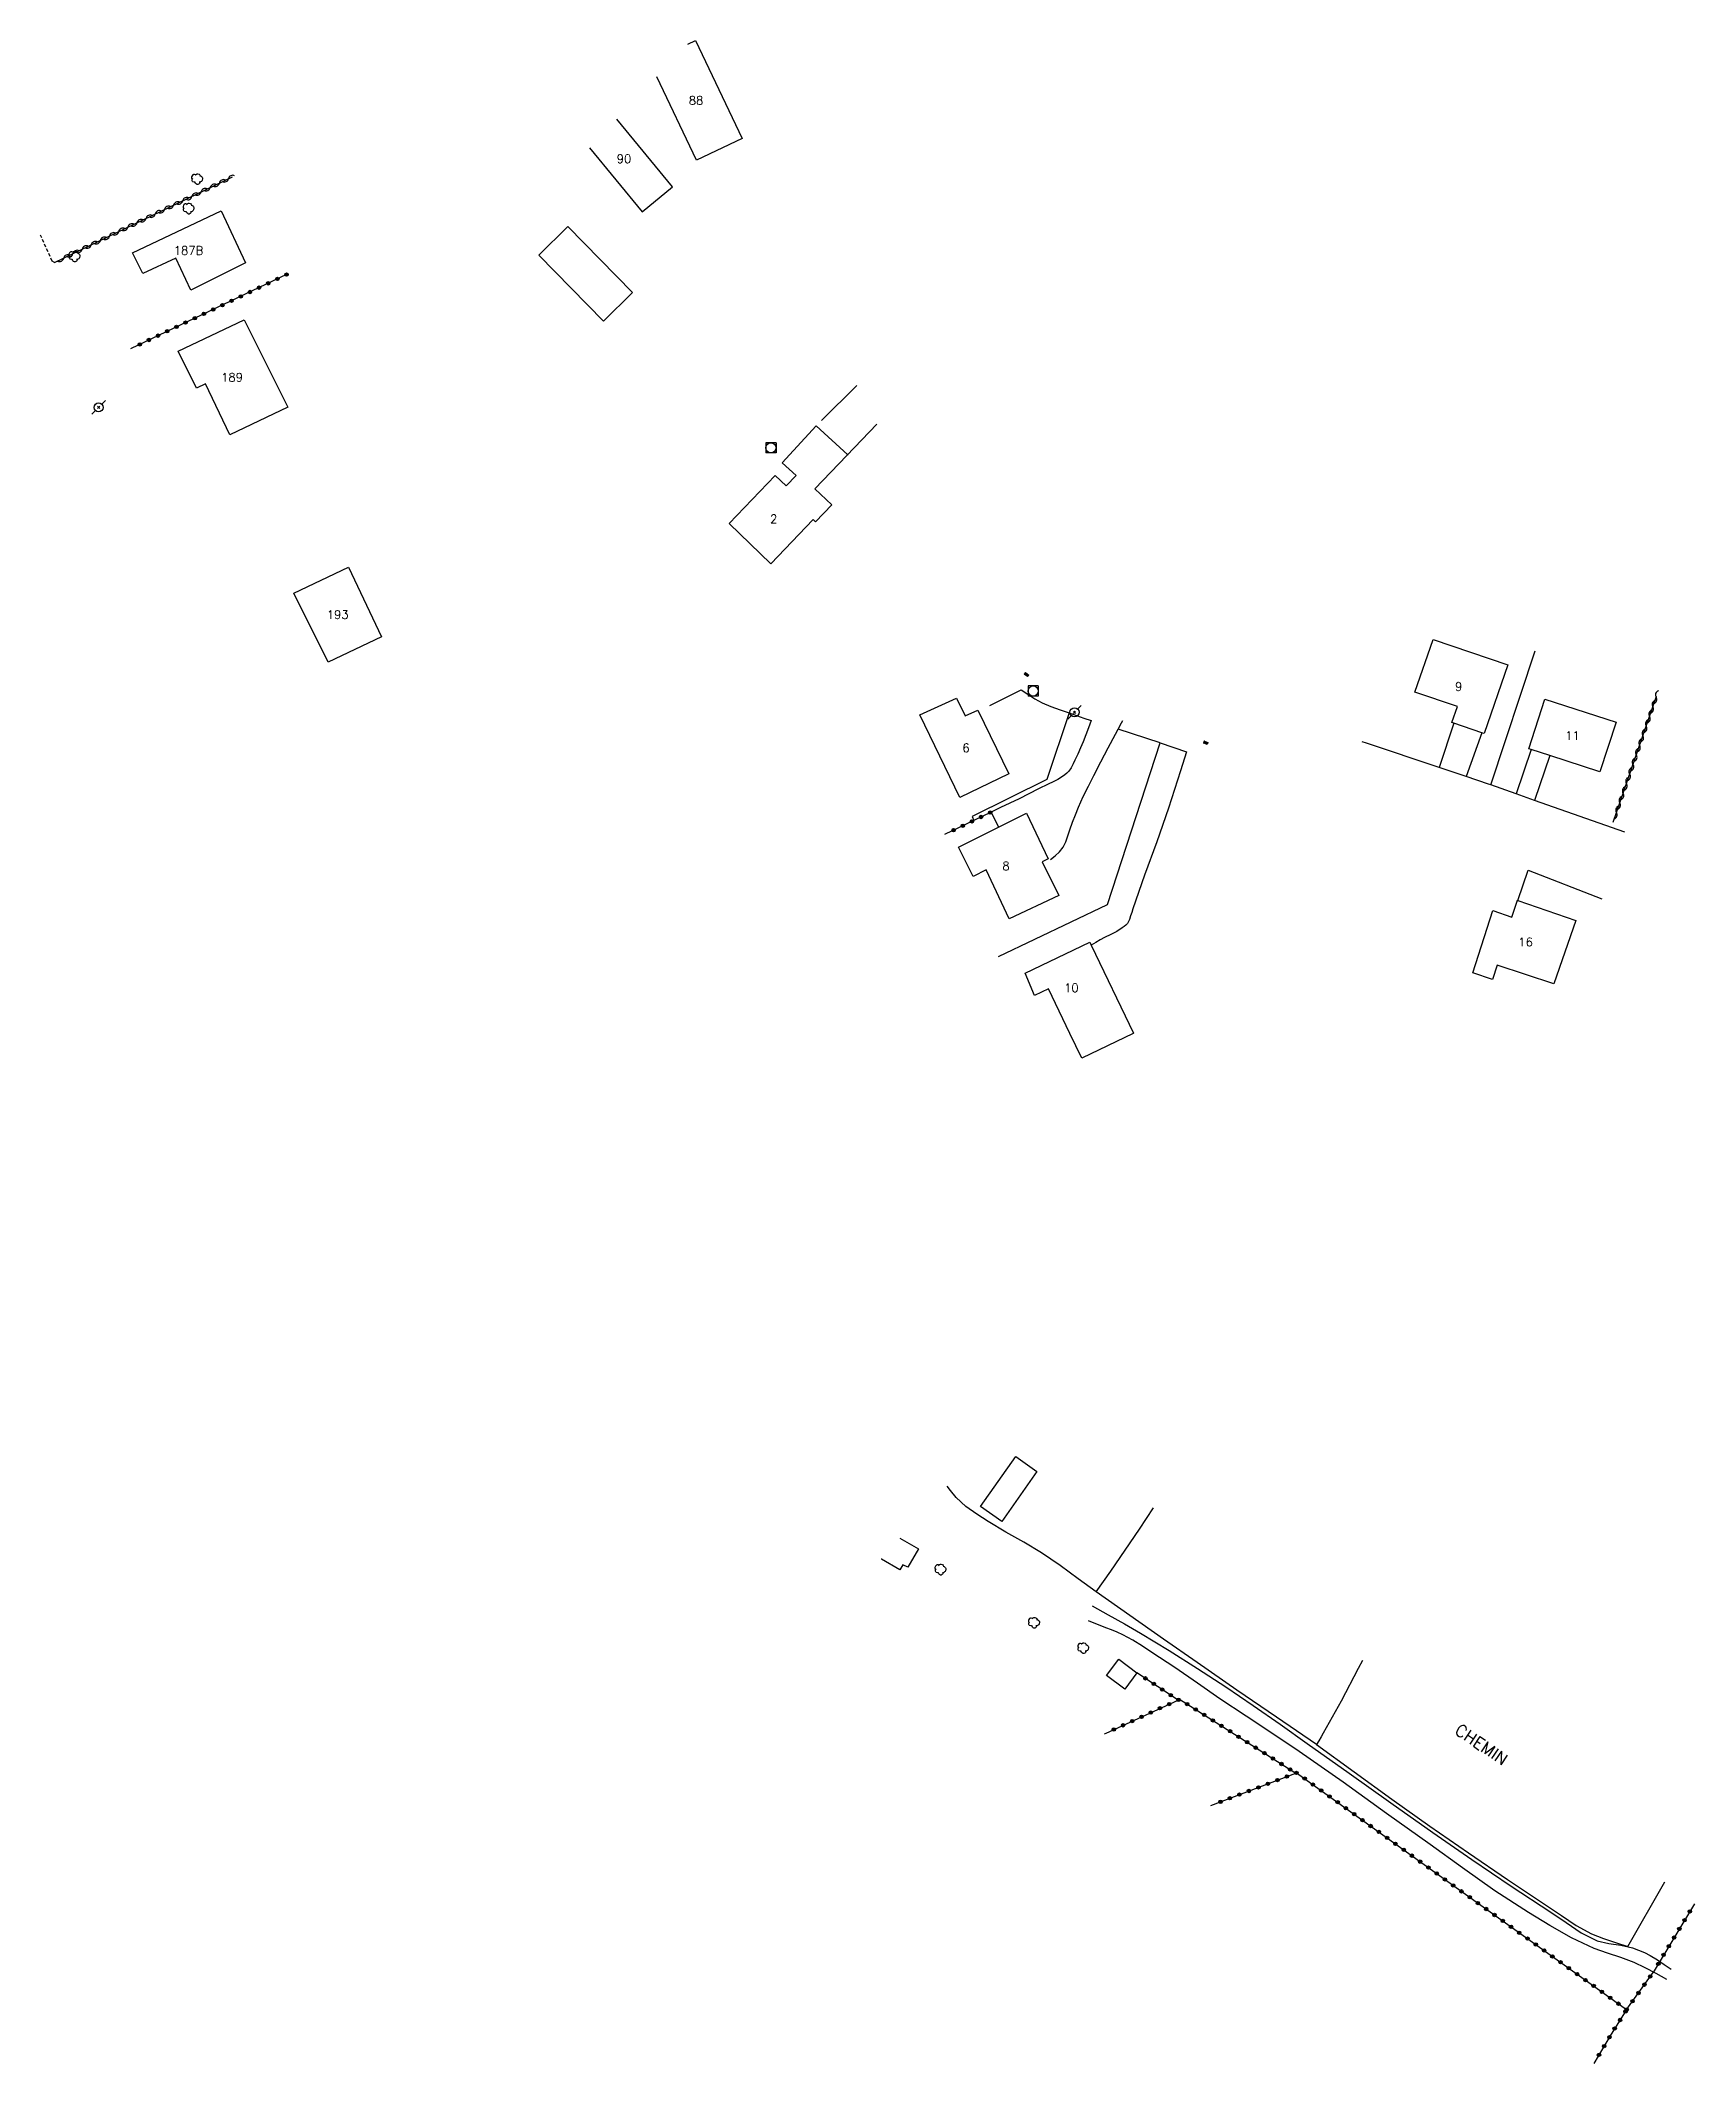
# Model space of a CAD drawing. Header units: millimetres. Extents: x 123007 to 124000, y 125000 to 126001.
# Drawn here: x 123131.8 to 123376, y 125023 to 125321.5 of the extents above; entities that cross this region are included whole.
import ezdxf
from ezdxf.enums import TextEntityAlignment as Align

# ---------------------------------------------------------------- set-up
doc = ezdxf.new("R2010")
doc.units = ezdxf.units.MM
doc.linetypes.add('DASHED', pattern=[0.75, 0.5, -0.25])
doc.layers.get('0').update_dxf_attribs({"linetype": 'CONTINUOUS'})
for name, color, linetype in [('W0014', 7, 'CONTINUOUS'), ('W0017', 7, 'CONTINUOUS'), ('W0101', 7, 'CONTINUOUS'), ('W0104', 1, 'CONTINUOUS'), ('W0112', 1, 'DASHED'), ('W0300', 7, 'CONTINUOUS'), ('W0310', 3, 'CONTINUOUS'), ('W0323', 7, 'CONTINUOUS'), ('W0330', 7, 'CONTINUOUS'), ('W0401', 7, 'CONTINUOUS'), ('W0420', 7, 'CONTINUOUS'), ('W0473', 7, 'CONTINUOUS'), ('W0989', 7, 'CONTINUOUS'), ('W0991', 7, 'CONTINUOUS')]:
    doc.layers.add(name, color=color, linetype=linetype)
doc.styles.get("Standard").update_dxf_attribs({"font": 'romans.shx', "width": 0.85})

msp = doc.modelspace()

# ---------------------------------------------------------------- texts
at = {"layer": 'W0989'}
msp.add_text('CHEMIN', height=1.75, rotation=325.8821, dxfattribs=at).set_placement((123340.44, 125071.78))
at = {"layer": 'W0991'}
for s, p in [('88', (123228.62, 125312.68)), ('90', (123217.97, 125304.07)), ('187B', (123153.68, 125290.53)), ('189', (123160.12, 125271.82)), ('2', (123240.08, 125250.93)), ('193', (123175.72, 125236.8)), ('9', (123341.19, 125226.19)), ('6', (123268.47, 125217.14)), ('11', (123357.99, 125218.95)), ('8', (123274.36, 125199.71)), ('16', (123351.07, 125188.49)), ('10', (123284.02, 125181.73))]:
    msp.add_text(s, height=1.25, dxfattribs=at).set_placement(p, align=Align.MIDDLE_CENTER)

# ---------------------------------------------------------------- blocks, each defined once
blk = doc.blocks.new('T300')
for p, q in [((-0.8, 0.51), (-0.86, 0.34)), ((-0.86, 0.34), (-0.86, 0.17)), ((-0.86, 0.17), (-0.74, 0.06)), ((-0.69, 0.63), (-0.8, 0.51)), ((-0.8, -0.06), (-0.74, 0.06)), ((-0.74, 0.06), (-0.69, 0.11)), ((-0.57, 0.69), (-0.69, 0.63)), ((-0.46, 0.69), (-0.57, 0.69)), ((-0.29, 0.63), (-0.46, 0.69)), ((-0.29, 0.63), (-0.17, 0.74)), ((-0.23, 0.57), (-0.29, 0.63)), ((-0.17, 0.74), (-0.06, 0.8)), ((-0.06, 0.8), (0.06, 0.8)), ((0.06, 0.8), (0.23, 0.74)), ((0.23, 0.74), (0.34, 0.63)), ((0.34, 0.63), (0.4, 0.51)), ((0.46, 0.46), (0.34, 0.46)), ((0.4, 0.51), (0.4, 0.46)), ((0.57, 0.4), (0.46, 0.46)), ((0.57, 0.4), (0.69, 0.29)), ((0.69, 0.29), (0.74, 0.17)), ((0.74, 0.06), (0.69, -0.17)), ((0.74, 0.17), (0.74, 0.06)), ((-0.8, -0.17), (-0.8, -0.06)), ((-0.8, -0.23), (-0.8, -0.17)), ((-0.74, -0.34), (-0.8, -0.23)), ((-0.69, -0.4), (-0.74, -0.34)), ((-0.51, -0.46), (-0.69, -0.4)), ((-0.4, -0.46), (-0.51, -0.46)), ((-0.4, -0.46), (-0.34, -0.46)), ((-0.34, -0.46), (-0.34, -0.4)), ((-0.34, -0.51), (-0.34, -0.46)), ((-0.29, -0.63), (-0.34, -0.51)), ((-0.17, -0.74), (-0.29, -0.63)), ((-0.06, -0.8), (-0.17, -0.74)), ((0.06, -0.8), (-0.06, -0.8)), ((0.17, -0.74), (0.06, -0.8)), ((0.23, -0.69), (0.17, -0.74)), ((0.29, -0.46), (0.23, -0.46)), ((0.29, -0.63), (0.23, -0.69)), ((0.46, -0.4), (0.29, -0.46)), ((0.34, -0.51), (0.29, -0.63)), ((0.34, -0.51), (0.34, -0.46)), ((0.57, -0.34), (0.46, -0.4)), ((0.63, -0.29), (0.57, -0.34)), ((0.69, -0.17), (0.63, -0.29))]:
    blk.add_line(p, q)
blk = doc.blocks.new('T473')
for p, q in [((-0.166667, 0.166667), (0.166667, -0.166667)), ((-0.166667, -0.166667), (0.166667, 0.166667)), ((0.500001, 0.500001), (1.000002, 1.000002)), ((-1.000002, -1.000002), (-0.500001, -0.500001))]:
    blk.add_line(p, q)
blk.add_ellipse((0, 0), major_axis=(0.471405, 0.471405), ratio=1, start_param=5.4977871438, end_param=11.780972451)
blk = doc.blocks.new('t323o')
at = {"color": 0, "linetype": 'Continuous'}
for radius in [0.25, 0.15]:
    blk.add_circle((0, 0), radius, dxfattribs=at)
blk = doc.blocks.new('t310o')
at = {"color": 0, "linetype": 'Continuous'}
for centre, start, end in [((-0.5, 0.38), 216.8699, 323.1304), ((0.5, -0.37), 36.8699, 143.1303)]:
    blk.add_arc(centre, 0.625, start, end, dxfattribs=at)
blk = doc.blocks.new('T420')
for p, q in [((0.75, 0.75), (-0.75, 0.75)), ((-0.75, 0.75), (-0.75, -0.75)), ((0.75, 0.75), (0.75, -0.75)), ((0.75, -0.75), (-0.75, -0.75))]:
    blk.add_line(p, q)
blk.add_ellipse((0, 0), major_axis=(-0.53, 0.53), ratio=1, start_param=3.926991, end_param=10.210176)
blk = doc.blocks.new('T401')
for p, q in [((-0.3, 0.3), (0, 0.3)), ((-0.3, -0.25), (-0.3, 0.3)), ((-0.3, 0.15), (0, 0.15)), ((-0.3, 0), (0, 0)), ((0, 0.3), (0, -0.25)), ((-0.3, -0.15), (0, -0.15)), ((-0.3, -0.25), (-0.3, -0.3)), ((-0.3, -0.3), (0, -0.3)), ((0, -0.3), (0, -0.25))]:
    blk.add_line(p, q)

# ---------------------------------------------------------------- linework, layer by layer
at = {"layer": 'W0014'}
for points in [[(123276.59, 125225.7), (123277.61, 125225.05), (123278.63, 125224.39), (123279.69, 125223.8), (123281, 125223.23), (123282.35, 125222.75), (123283.71, 125222.29), (123284.79, 125221.9), (123285.87, 125221.53), (123286.96, 125221.16)], [(123365.7, 125204.69), (123352.39, 125209.39), (123349.67, 125210.35), (123345.96, 125211.66), (123345.6, 125211.79), (123342.28, 125212.9), (123338.31, 125214.24), (123327.58, 125217.84), (123326.96, 125218.05)], [(123351.45, 125199.11), (123362.35, 125194.84)]]:
    msp.add_lwpolyline(points, dxfattribs=at)
at = {"layer": 'W0017'}
for points in [[(123247.15, 125265.47), (123252.34, 125270.61)], [(123255.3, 125264.91), (123250.88, 125260.27)], [(123271.96, 125223.41), (123276.59, 125225.7)], [(123286.96, 125221.16), (123286.56, 125220.11), (123286.17, 125219.07), (123285.76, 125218.04), (123285.37, 125217.12), (123284.96, 125216.21), (123284.52, 125215.31), (123284.26, 125214.76), (123283.99, 125214.21), (123283.65, 125213.72), (123283.36, 125213.42), (123283.03, 125213.14), (123282.69, 125212.89), (123282.03, 125212.48), (123281.32, 125212.14), (123280.61, 125211.8), (123279.18, 125211.07), (123277.75, 125210.35), (123276.31, 125209.64), (123274.94, 125208.98), (123273.57, 125208.32), (123272.19, 125207.67), (123273.27, 125205.46)], [(123280.95, 125200.65), (123281.62, 125201.23), (123282.27, 125201.82), (123282.83, 125202.48), (123283.22, 125203.29), (123283.49, 125204.18), (123283.77, 125205.06), (123284.19, 125206.17), (123284.62, 125207.28), (123285.07, 125208.37), (123285.78, 125209.94), (123286.54, 125211.49), (123287.31, 125213.04), (123288.37, 125215.09), (123289.46, 125217.13), (123290.55, 125219.18), (123290.92, 125219.89), (123290.98, 125220.01), (123291.41, 125220.84), (123291.6, 125221.2)], [(123340.46, 125220.78), (123338.31, 125214.24)], [(123344.6, 125219.35), (123342.28, 125212.9)], [(123301, 125216.53), (123300.13, 125213.76), (123299.25, 125210.99), (123298.36, 125208.23), (123296.63, 125203.27), (123294.83, 125198.33), (123293.09, 125193.37), (123292.93, 125192.85), (123292.77, 125192.33), (123292.58, 125191.83), (123292.49, 125191.61), (123292.39, 125191.4), (123292.28, 125191.2), (123292.06, 125190.97), (123291.8, 125190.77), (123291.54, 125190.57), (123290.71, 125190.05), (123289.82, 125189.62), (123288.93, 125189.17), (123288.27, 125188.79), (123287.61, 125188.41), (123286.95, 125188.03)], [(123351.89, 125216.89), (123349.67, 125210.35)], [(123354.67, 125215.99), (123352.39, 125209.39)], [(123349.95, 125194.62), (123351.45, 125199.11)], [(123287.09, 125090.54), (123289.47, 125089.2), (123291.85, 125087.87), (123294.21, 125086.5), (123298.46, 125083.94), (123302.65, 125081.29), (123306.8, 125078.58), (123310.85, 125075.84), (123314.85, 125073.05), (123318.85, 125070.24), (123325.02, 125065.85), (123331.18, 125061.44), (123337.37, 125057.09), (123343.14, 125053.1), (123348.95, 125049.16), (123354.82, 125045.33), (123357.04, 125043.79), (123359.27, 125042.26), (123361.64, 125041.1), (123363.35, 125040.69), (123365.13, 125040.45), (123366.86, 125040.05), (123367.75, 125039.72), (123368.62, 125039.35), (123369.48, 125038.93), (123370.53, 125038.31), (123371.54, 125037.62), (123372.55, 125036.93)], [(123371.94, 125035.4), (123370.34, 125036.26), (123368.74, 125037.12), (123367.12, 125037.9), (123365.15, 125038.63), (123363.15, 125039.26), (123361.18, 125039.96), (123357.86, 125041.55), (123354.64, 125043.37), (123351.48, 125045.27), (123346.55, 125048.47), (123341.75, 125051.88), (123336.97, 125055.31), (123330.53, 125059.9), (123324.12, 125064.52), (123317.64, 125069.05), (123313.75, 125071.66), (123309.84, 125074.23), (123305.94, 125076.82), (123302.62, 125079.12), (123299.3, 125081.43), (123295.92, 125083.65), (123294.5, 125084.56), (123293.07, 125085.46), (123291.6, 125086.26), (123290.78, 125086.63), (123289.95, 125086.97), (123289.11, 125087.3), (123288.25, 125087.65), (123287.39, 125087.99), (123286.53, 125088.34)]]:
    msp.add_lwpolyline(points, dxfattribs=at)
at = {"layer": 'W0101'}
for points in [[(123227.41, 125320.99), (123228.55, 125321.53), (123235.43, 125307.04), (123228.69, 125303.84)], [(123228.69, 125303.84), (123222.84, 125316.17)], [(123220.65, 125296.25), (123225.13, 125299.93), (123216.9, 125309.92)], [(123212.88, 125305.68), (123220.65, 125296.25)], [(123283.8, 125175), (123280.66, 125181.57), (123278.59, 125180.59), (123277.18, 125183.87), (123286.75, 125188.45), (123286.95, 125188.03), (123293.18, 125175.02), (123293.15, 125175)], [(123293.15, 125175), (123285.54, 125171.36), (123283.8, 125175)]]:
    msp.add_lwpolyline(points, dxfattribs=at)
for points in [[(123145.42, 125290.21), (123158.49, 125296.37), (123162.12, 125288.69), (123154.04, 125284.68), (123151.81, 125289.41), (123146.95, 125287.12)], [(123214.95, 125280.11), (123219.25, 125284.32), (123209.7, 125294.07), (123205.4, 125289.86), (123214.95, 125280.11)], [(123152.14, 125275.66), (123161.91, 125280.31), (123168.35, 125267.42), (123159.77, 125263.34), (123156.19, 125270.86), (123154.88, 125270.2)], [(123233.48, 125250.23), (123240.3, 125257.34), (123241.91, 125255.79), (123243.37, 125257.31), (123241.31, 125259.19), (123246.32, 125264.67), (123251, 125260.4), (123250.88, 125260.27), (123246.17, 125255.36), (123248.65, 125252.99), (123246.26, 125250.5), (123245.9, 125250.83), (123239.65, 125244.32)], [(123169.24, 125239.99), (123177.3, 125243.8), (123182.16, 125233.51), (123174.28, 125229.79)], [(123344.95, 125219.24), (123344.6, 125219.35), (123340.46, 125220.78), (123340.2, 125220.87), (123341, 125223.22), (123334.74, 125225.36), (123337.41, 125233.15), (123348.43, 125229.37)], [(123270.23, 125222.7), (123274.78, 125213.32), (123267.57, 125209.83), (123261.66, 125222), (123267.08, 125224.46), (123268.35, 125221.85)], [(123362.05, 125213.59), (123354.67, 125215.99), (123351.89, 125216.89), (123351.55, 125217), (123353.92, 125224.32), (123364.43, 125220.91)], [(123277.4, 125207.52), (123280.59, 125200.76), (123279.69, 125200.31), (123282.16, 125195.35), (123274.85, 125191.9), (123271.43, 125199.13), (123269.5, 125198.17), (123267.34, 125202.5), (123273.27, 125205.46)], [(123343.28, 125183.95), (123346.25, 125193.12), (123349.03, 125192.16), (123349.89, 125194.64), (123349.95, 125194.62), (123358.48, 125191.66), (123355.26, 125182.34), (123346.87, 125185.06), (123346.19, 125182.94)]]:
    msp.add_lwpolyline(points, close=True, dxfattribs=at)
at = {"layer": 'W0104'}
for points in [[(123270.62, 125105.21), (123275.83, 125112.58), (123278.94, 125110.37), (123273.73, 125103)], [(123293.69, 125080.66), (123291.89, 125078.24), (123289.2, 125080.24), (123291, 125082.66)]]:
    msp.add_lwpolyline(points, close=True, dxfattribs=at)
msp.add_lwpolyline([(123258.71, 125100.51), (123261.44, 125098.95), (123259.89, 125096.22), (123259.13, 125096.59), (123258.71, 125095.86), (123256, 125097.4), (123255.92, 125097.44)], dxfattribs=at)
at = {"layer": 'W0112'}
msp.add_lwpolyline([(123133.92, 125288.76), (123133.56, 125288.96), (123131.83, 125292.8)], dxfattribs=at)
at = {"layer": 'W0310'}
for points in [[(123133.92, 125288.76), (123160.19, 125301.42)], [(123364, 125206.18), (123370.39, 125224.75)]]:
    msp.add_lwpolyline(points, dxfattribs=at)
at = {"layer": 'W0323'}
for points in [[(123168.26, 125287.02), (123145.13, 125276.04)], [(123272.19, 125207.67), (123269.6, 125206.42), (123265.28, 125204.34)], [(123299.77, 125076.63), (123293.69, 125080.66)], [(123288.92, 125071.65), (123289.14, 125071.75), (123299.77, 125076.63), (123300, 125076.74), (123317.15, 125065.85)], [(123304.62, 125061.07), (123317.15, 125065.85), (123317.27, 125065.89), (123341.53, 125048.46), (123365.99, 125030.95), (123366.04, 125031.01), (123369.89, 125036.44)], [(123376.02, 125046.58), (123369.89, 125036.44)], [(123366.04, 125031.01), (123363.7, 125027.3), (123361.14, 125022.99)]]:
    msp.add_lwpolyline(points, dxfattribs=at)
at = {"layer": 'W0330'}
for points in [[(123345.96, 125211.66), (123352.51, 125231.45)], [(123283.71, 125222.29), (123280.41, 125212.48), (123269.35, 125206.99), (123269.6, 125206.42)], [(123273.27, 125186.35), (123289.34, 125194.01), (123297.14, 125217.87), (123290.92, 125219.89)], [(123297.14, 125217.87), (123301, 125216.53)], [(123287.7, 125092.58), (123285.02, 125094.53), (123282.35, 125096.49), (123279.62, 125098.35), (123276.99, 125099.91), (123274.32, 125101.38), (123271.72, 125102.98), (123270.07, 125104.06), (123268.46, 125105.2), (123267.01, 125106.5), (123266.15, 125107.53), (123265.68, 125108.2)], [(123287.7, 125092.58), (123289.84, 125095.65), (123291.98, 125098.73), (123294.08, 125101.84), (123296.16, 125105.01)], [(123326.98, 125082.46), (123326.38, 125081.29), (123323.87, 125076.48), (123321.21, 125071.76), (123320.87, 125071.19), (123320.53, 125070.62), (123320.18, 125070.06), (123314.32, 125074.08), (123308.46, 125078.11), (123302.61, 125082.15), (123297.63, 125085.62), (123292.66, 125089.1), (123287.7, 125092.58)], [(123320.18, 125070.06), (123325.77, 125066.04), (123331.35, 125062.02), (123336.96, 125058.04), (123342.66, 125054.08), (123348.39, 125050.16), (123354.18, 125046.33), (123356.35, 125044.85), (123358.53, 125043.38), (123360.81, 125042.12), (123362.55, 125041.42), (123364.35, 125040.83), (123366.15, 125040.24), (123371.62, 125049.8)]]:
    msp.add_lwpolyline(points, dxfattribs=at)

# ---------------------------------------------------------------- block references
at = {"layer": 'W0300'}
for p in [(123155.01, 125301.06), (123153.74, 125296.71), (123136.9, 125289.66), (123264.74, 125095.87), (123278.55, 125088.02), (123285.81, 125084.29)]:
    msp.add_blockref('T300', p, dxfattribs=at)
at = {"layer": 'W0310'}
for p, rotation in [((123158.24, 125300.48), 25.72722069318151), ((123159.59, 125301.13), 25.72722069318151), ((123151.48, 125297.22), 25.72722069318151), ((123152.84, 125297.87), 25.72722069318151), ((123154.19, 125298.52), 25.72722069318151), ((123155.54, 125299.18), 25.72722069318151), ((123156.89, 125299.83), 25.72722069318151), ((123144.73, 125293.97), 25.72722069318151), ((123146.08, 125294.62), 25.72722069318151), ((123147.43, 125295.27), 25.72722069318151), ((123148.78, 125295.92), 25.72722069318151), ((123150.13, 125296.57), 25.72722069318151), ((123139.32, 125291.36), 25.72722069318151), ((123140.67, 125292.01), 25.72722069318151), ((123142.02, 125292.66), 25.72722069318151), ((123143.38, 125293.32), 25.72722069318151), ((123135.27, 125289.41), 25.72722069318151), ((123136.62, 125290.06), 25.72722069318151), ((123137.97, 125290.71), 25.72722069318151), ((123369.86, 125223.2), 71.02105268501434), ((123370.35, 125224.62), 71.02105268501434), ((123368.39, 125218.95), 71.02105268501434), ((123368.88, 125220.36), 71.02105268501434), ((123369.37, 125221.78), 71.02105268501434), ((123367.42, 125216.11), 71.02105268501434), ((123367.91, 125217.53), 71.02105268501434), ((123366.44, 125213.27), 71.02105268501434), ((123366.93, 125214.69), 71.02105268501434), ((123365.47, 125210.44), 71.02105268501434), ((123365.96, 125211.85), 71.02105268501434), ((123364.49, 125207.6), 71.02105268501434), ((123364.98, 125209.02), 71.02105268501434)]:
    msp.add_blockref('t310o', p, dxfattribs=dict(at, rotation=rotation))
at = {"layer": 'W0323'}
for p, rotation in [((123165.46, 125285.69), 205.4106827591456), ((123166.81, 125286.34), 205.4106827591456), ((123168.17, 125286.98), 205.4106827591456), ((123158.68, 125282.47), 205.4106827591456), ((123160.04, 125283.12), 205.4106827591456), ((123161.39, 125283.76), 205.4106827591456), ((123162.75, 125284.41), 205.4106827591456), ((123164.1, 125285.05), 205.4106827591456), ((123153.26, 125279.9), 205.4106827591456), ((123154.62, 125280.54), 205.4106827591456), ((123155.97, 125281.19), 205.4106827591456), ((123157.33, 125281.83), 205.4106827591456), ((123146.49, 125276.68), 205.4106827591456), ((123147.84, 125277.33), 205.4106827591456), ((123149.2, 125277.97), 205.4106827591456), ((123150.55, 125278.61), 205.4106827591456), ((123151.91, 125279.26), 205.4106827591456), ((123266.63, 125204.99), 205.6578521776905), ((123267.98, 125205.64), 205.6578521776905), ((123269.33, 125206.29), 205.6578521776905), ((123270.69, 125206.94), 205.6575064114692), ((123272.04, 125207.59), 205.6575064114692), ((123294.94, 125079.83), 146.4166770825094), ((123296.19, 125079), 146.4166770825094), ((123297.44, 125078.17), 146.4166770825094), ((123298.69, 125077.34), 146.4166770825094), ((123299.83, 125076.66), 24.6069837474181), ((123293.01, 125073.53), 24.66458725719192), ((123294.38, 125074.15), 24.66458725719192), ((123295.74, 125074.78), 24.66458725719192), ((123297.1, 125075.41), 24.66458725719192), ((123298.47, 125076.03), 24.66458725719192), ((123301.11, 125076.04), 327.5898098903315), ((123302.37, 125075.23), 327.5898098903315), ((123303.64, 125074.43), 327.5898098903315), ((123304.91, 125073.62), 327.5898098903315), ((123290.29, 125072.28), 24.66458725719192), ((123291.65, 125072.9), 24.66458725719192), ((123306.17, 125072.82), 327.5898098903315), ((123307.44, 125072.02), 327.5898098903315), ((123308.71, 125071.21), 327.5898098903315), ((123309.97, 125070.41), 327.5898098903315), ((123311.24, 125069.6), 327.5898098903315), ((123312.51, 125068.8), 327.5898098903315), ((123313.77, 125068), 327.5898098903315), ((123314.44, 125064.81), 20.86728475457524), ((123315.04, 125067.19), 327.5898098903315), ((123315.84, 125065.35), 20.86728475457524), ((123316.3, 125066.39), 327.5898098903315), ((123317.24, 125065.88), 20.71417484264884), ((123318.46, 125065.04), 324.2883923910885), ((123306.03, 125061.61), 20.86728475457524), ((123307.43, 125062.14), 20.86728475457524), ((123308.83, 125062.68), 20.86728475457524), ((123310.23, 125063.21), 20.86728475457524), ((123311.63, 125063.74), 20.86728475457524), ((123313.03, 125064.28), 20.86728475457524), ((123319.68, 125064.16), 324.2883923910885), ((123320.9, 125063.29), 324.2883923910885), ((123322.12, 125062.41), 324.2883923910885), ((123323.33, 125061.54), 324.2883923910885), ((123324.55, 125060.66), 324.2883923910885), ((123325.77, 125059.79), 324.2883923910885), ((123326.99, 125058.91), 324.2883923910885), ((123328.2, 125058.04), 324.2883923910885), ((123329.42, 125057.16), 324.2883923910885), ((123330.64, 125056.28), 324.2883923910885), ((123331.86, 125055.41), 324.2883923910885), ((123333.08, 125054.53), 324.2883923910885), ((123334.29, 125053.66), 324.2883923910885), ((123335.51, 125052.78), 324.2883923910885), ((123336.73, 125051.91), 324.2883923910885), ((123337.95, 125051.03), 324.2883923910885), ((123339.17, 125050.16), 324.2883923910885), ((123340.38, 125049.28), 324.2883923910885), ((123341.6, 125048.4), 324.4187105409595), ((123342.82, 125047.53), 324.4187105409595), ((123344.04, 125046.66), 324.4187105409595), ((123345.26, 125045.79), 324.4187105409595), ((123346.48, 125044.91), 324.4187105409595), ((123347.7, 125044.04), 324.4187105409595), ((123374.54, 125044.14), 238.8758071957427), ((123375.32, 125045.43), 238.8758071957427), ((123348.92, 125043.17), 324.4187105409595), ((123350.14, 125042.29), 324.4187105409595), ((123351.36, 125041.42), 324.4187105409595), ((123352.58, 125040.55), 324.4187105409595), ((123372.99, 125041.57), 238.8758071957427), ((123373.77, 125042.86), 238.8758071957427), ((123353.8, 125039.68), 324.4187105409595), ((123355.02, 125038.8), 324.4187105409595), ((123356.24, 125037.93), 324.4187105409595), ((123370.67, 125037.72), 238.8758071957427), ((123371.44, 125039.01), 238.8758071957427), ((123372.22, 125040.29), 238.8758071957427), ((123357.46, 125037.06), 324.4187105409595), ((123358.68, 125036.19), 324.4187105409595), ((123359.9, 125035.31), 324.4187105409595), ((123368.61, 125034.63), 54.60040334842391), ((123369.47, 125035.85), 54.60040334842391), ((123361.12, 125034.44), 324.4187105409595), ((123362.34, 125033.57), 324.4187105409595), ((123363.56, 125032.69), 324.4187105409595), ((123364.78, 125031.82), 324.4187105409595), ((123366.87, 125032.18), 54.60040334842391), ((123367.74, 125033.4), 54.60040334842391), ((123365.02, 125029.41), 237.7645089298874), ((123365.82, 125030.67), 237.7645089298874), ((123366, 125030.96), 54.74364129083826), ((123362.67, 125025.57), 239.3820202096287), ((123363.44, 125026.86), 239.3820202096287), ((123364.22, 125028.14), 237.7645089298874), ((123361.91, 125024.28), 239.3820202096287)]:
    msp.add_blockref('t323o', p, dxfattribs=dict(at, rotation=rotation))
at = {"layer": 'W0401'}
for p, rotation in [((123277.31, 125227.83), 232.3204871277703), ((123303.8, 125217.75), 251.0681747767289)]:
    msp.add_blockref('T401', p, dxfattribs=dict(at, rotation=rotation))
at = {"layer": 'W0420'}
for p in [(123239.67, 125261.41), (123278.37, 125225.53)]:
    msp.add_blockref('T420', p, dxfattribs=at)
at = {"layer": 'W0473'}
for p in [(123140.41, 125267.38), (123284.48, 125222.39)]:
    msp.add_blockref('T473', p, dxfattribs=at)

msp.set_redraw_order([(e.dxf.handle, doc.entitydb.next_handle()) for e in msp.query("TEXT MTEXT ATTDEF DIMENSION ARC_DIMENSION")])  # texts and dimensions are drawn at this point

doc.saveas('drawing.dxf')
